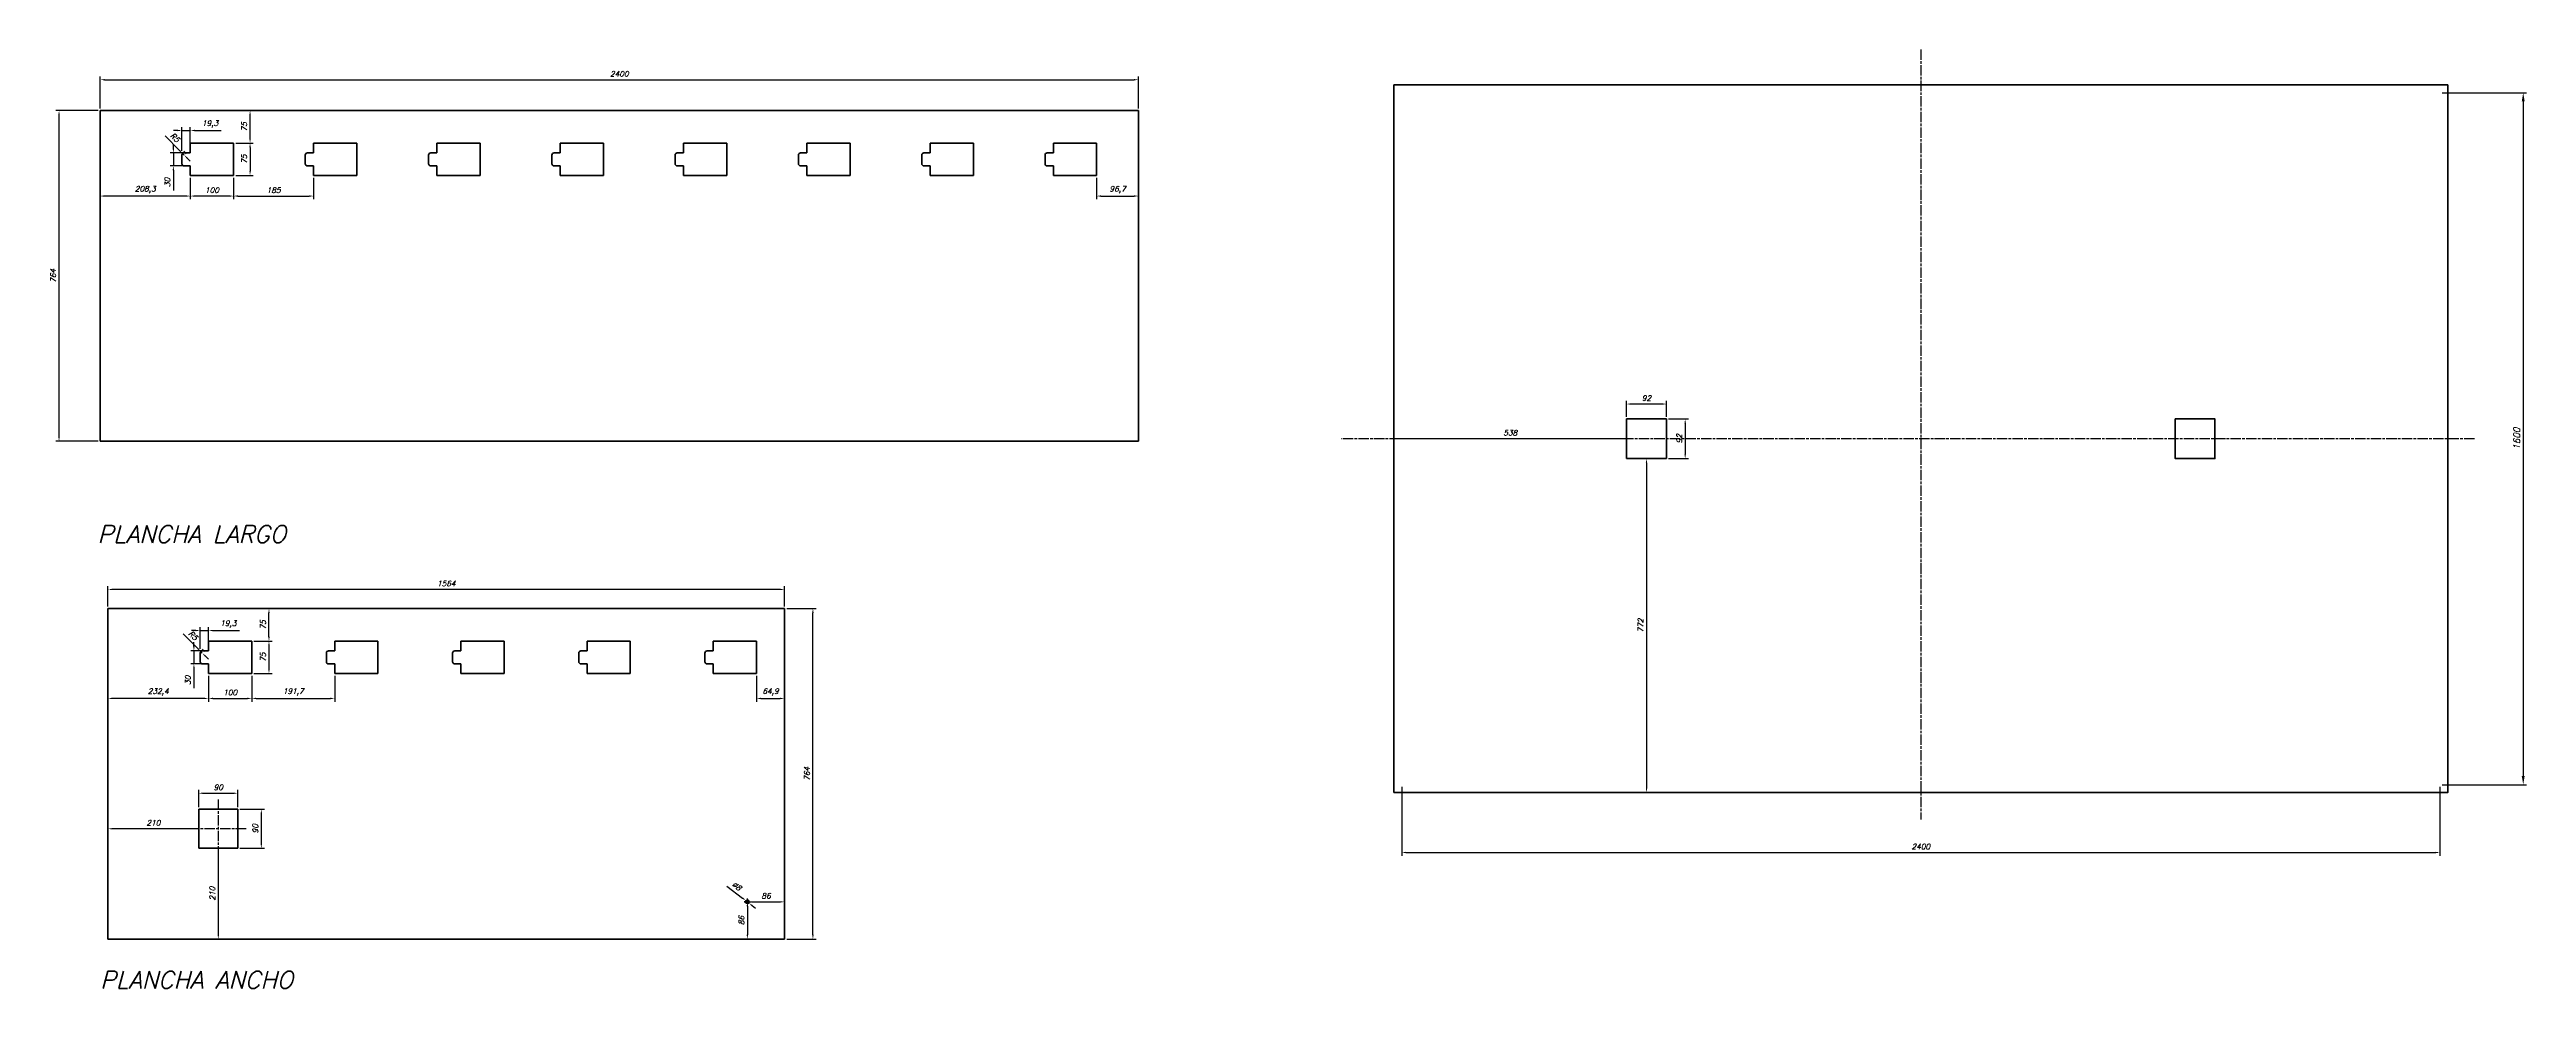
# Model space of a CAD drawing. Header units: millimetres. Extents: x 31 to 13852, y -4936 to 4514.
# Drawn here: x 4019 to 9744, y -2821 to -650 of the extents above; entities that cross this region are included whole.
import ezdxf

# ---------------------------------------------------------------- set-up
doc = ezdxf.new("R2010")
doc.units = ezdxf.units.MM
doc.linetypes.add('ACAD_ISO08W100', pattern=[36, 24, -3, 6, -3])
for name, color, linetype, lineweight in [('ACABADO', 7, 'Continuous', 50), ('EJES', 1, 'ACAD_ISO08W100', 25), ('TEXTO', 1, 'Continuous', 35)]:
    doc.layers.add(name, color=color, linetype=linetype, lineweight=lineweight)
doc.styles.add('NORMAL', font='romans.shx', dxfattribs={"oblique": 15})
doc.dimstyles.new('ISO-25', dxfattribs={"dimtxt": 3, "dimasz": 4, "dimexe": 1.5, "dimexo": 1, "dimgap": 1.5, "dimtad": 1, "dimdec": 1, "dimtxsty": 'NORMAL', "dimcen": 0, "dimclrd": 6, "dimclre": 6, "dimclrt": 256, "dimadec": 0, "dimazin": 0, "dimtfac": 1, "dimtdec": 1, "dimtmove": 0, "dimatfit": 3, "dimfxl": 1, "dimlwd": 25, "dimlwe": 25, "dimarcsym": 0})
doc.dimstyles.new('ISO-25 (1-2)', dxfattribs={"dimtxt": 2.5, "dimasz": 2, "dimexe": 1.5, "dimexo": 1, "dimgap": 1.5, "dimtad": 1, "dimdec": 1, "dimtxsty": 'NORMAL', "dimcen": 0, "dimclrd": 6, "dimclre": 6, "dimclrt": 256, "dimadec": 0, "dimazin": 0, "dimtfac": 1, "dimtdec": 1, "dimtmove": 0, "dimatfit": 3, "dimfxl": 1, "dimlwd": 25, "dimlwe": 25, "dimarcsym": 0})

# ---------------------------------------------------------------- blocks, each defined once
blk = doc.blocks.new('*D59')
at = {"layer": 'Defpoints', "color": 0, "transparency": 16777216}
for p in [(9544.2, -750.1), (9544.2, -2350.1), (9736.7, -2350.1)]:
    blk.add_point(p, dxfattribs=at)
at = {"layer": 'TEXTO', "color": 6, "lineweight": 25, "transparency": 16777216}
for p, q in [((9549.2, -750.1), (9744.2, -750.1)), ((9736.7, -770.1), (9736.7, -2330.1)), ((9549.2, -2350.1), (9744.2, -2350.1))]:
    blk.add_line(p, q, dxfattribs=at)
at = {"layer": 'TEXTO', "color": 6, "transparency": 16777216}
for points in [[(9733.3, -770.1), (9740, -770.1), (9736.7, -750.1)], [(9733.3, -2330.1), (9740, -2330.1), (9736.7, -2350.1)]]:
    blk.add_solid(points, dxfattribs=at)
at = {"layer": 'TEXTO', "transparency": 16777216, "insert": (9721.7, -1550.1), "char_height": 15, "attachment_point": 5, "rotation": 90, "style": 'NORMAL'}
blk.add_mtext('1600', dxfattribs=at)
blk = doc.blocks.new('*D63')
at = {"layer": 'Defpoints', "color": 0, "transparency": 16777216}
for p in [(7126.2, -1550.1), (7126.2, -1550.1), (7664.2, -1550.1)]:
    blk.add_point(p, dxfattribs=at)
at = {"layer": 'TEXTO', "color": 6, "lineweight": 25, "transparency": 16777216}
for p, q in [((7126.2, -1545.1), (7126.2, -1542.6)), ((7664.2, -1545.1), (7664.2, -1542.6)), ((7654.2, -1550.1), (7136.2, -1550.1))]:
    blk.add_line(p, q, dxfattribs=at)
at = {"layer": 'TEXTO', "color": 6, "transparency": 16777216}
for points in [[(7136.2, -1548.4), (7136.2, -1551.8), (7126.2, -1550.1)], [(7654.2, -1548.4), (7654.2, -1551.8), (7664.2, -1550.1)]]:
    blk.add_solid(points, dxfattribs=at)
at = {"layer": 'TEXTO', "transparency": 16777216, "insert": (7395.2, -1536.3), "char_height": 12.5, "attachment_point": 5, "style": 'NORMAL'}
blk.add_mtext('538', dxfattribs=at)
blk = doc.blocks.new('*D64')
at = {"layer": 'Defpoints', "color": 0, "transparency": 16777216}
for p in [(7710.2, -1596.1), (7710.2, -2368.1), (7710.2, -2368.1)]:
    blk.add_point(p, dxfattribs=at)
at = {"layer": 'TEXTO', "color": 6, "lineweight": 25, "transparency": 16777216}
for p, q in [((7705.2, -1596.1), (7702.7, -1596.1)), ((7710.2, -1606.1), (7710.2, -2358.1)), ((7705.2, -2368.1), (7702.7, -2368.1))]:
    blk.add_line(p, q, dxfattribs=at)
at = {"layer": 'TEXTO', "color": 6, "transparency": 16777216}
for points in [[(7708.5, -1606.1), (7711.8, -1606.1), (7710.2, -1596.1)], [(7708.5, -2358.1), (7711.8, -2358.1), (7710.2, -2368.1)]]:
    blk.add_solid(points, dxfattribs=at)
at = {"layer": 'TEXTO', "transparency": 16777216, "insert": (7696.4, -1982.1), "char_height": 12.5, "attachment_point": 5, "rotation": 90, "style": 'NORMAL'}
blk.add_mtext('772', dxfattribs=at)
blk = doc.blocks.new('*D65')
at = {"layer": 'Defpoints', "color": 0, "transparency": 16777216}
for p in [(7756.2, -1504.1), (7756.2, -1596.1), (7799.5, -1596.1)]:
    blk.add_point(p, dxfattribs=at)
at = {"layer": 'TEXTO', "color": 6, "lineweight": 25, "transparency": 16777216}
for p, q in [((7761.2, -1504.1), (7807, -1504.1)), ((7799.5, -1514.1), (7799.5, -1586.1)), ((7761.2, -1596.1), (7807, -1596.1))]:
    blk.add_line(p, q, dxfattribs=at)
at = {"layer": 'TEXTO', "color": 6, "transparency": 16777216}
for points in [[(7797.9, -1514.1), (7801.2, -1514.1), (7799.5, -1504.1)], [(7797.9, -1586.1), (7801.2, -1586.1), (7799.5, -1596.1)]]:
    blk.add_solid(points, dxfattribs=at)
at = {"layer": 'TEXTO', "transparency": 16777216, "insert": (7785.8, -1550.1), "char_height": 12.5, "attachment_point": 5, "rotation": 90, "style": 'NORMAL'}
blk.add_mtext('92', dxfattribs=at)
blk = doc.blocks.new('*D66')
at = {"layer": 'Defpoints', "color": 0, "transparency": 16777216}
for p in [(7664.2, -1469.8), (7664.2, -1504.1), (7756.2, -1504.1)]:
    blk.add_point(p, dxfattribs=at)
at = {"layer": 'TEXTO', "color": 6, "lineweight": 25, "transparency": 16777216}
for p, q in [((7664.2, -1499.1), (7664.2, -1462.3)), ((7746.2, -1469.8), (7674.2, -1469.8)), ((7756.2, -1499.1), (7756.2, -1462.3))]:
    blk.add_line(p, q, dxfattribs=at)
at = {"layer": 'TEXTO', "color": 6, "transparency": 16777216}
for points in [[(7674.2, -1468.1), (7674.2, -1471.5), (7664.2, -1469.8)], [(7746.2, -1468.1), (7746.2, -1471.5), (7756.2, -1469.8)]]:
    blk.add_solid(points, dxfattribs=at)
at = {"layer": 'TEXTO', "transparency": 16777216, "insert": (7710.2, -1456), "char_height": 12.5, "attachment_point": 5, "style": 'NORMAL'}
blk.add_mtext('92', dxfattribs=at)
blk = doc.blocks.new('*D67')
at = {"layer": 'Defpoints', "color": 0, "transparency": 16777216}
for p in [(7144.2, -2350.1), (9544.2, -2350.1), (9544.2, -2506.7)]:
    blk.add_point(p, dxfattribs=at)
at = {"layer": 'TEXTO', "color": 6, "lineweight": 25, "transparency": 16777216}
for p, q in [((7144.2, -2355.1), (7144.2, -2514.2)), ((9544.2, -2355.1), (9544.2, -2514.2)), ((7154.2, -2506.7), (9534.2, -2506.7))]:
    blk.add_line(p, q, dxfattribs=at)
at = {"layer": 'TEXTO', "color": 6, "transparency": 16777216}
for points in [[(7154.2, -2505.1), (7154.2, -2508.4), (7144.2, -2506.7)], [(9534.2, -2505.1), (9534.2, -2508.4), (9544.2, -2506.7)]]:
    blk.add_solid(points, dxfattribs=at)
at = {"layer": 'TEXTO', "transparency": 16777216, "insert": (8344.2, -2493), "char_height": 12.5, "attachment_point": 5, "style": 'NORMAL'}
blk.add_mtext('2400', dxfattribs=at)
blk = doc.blocks.new('*U68')
at = {"layer": 'ACABADO'}
for p, q in [((3.9, 9.7), (3.9, -10.3)), ((8.9, 14.7), (23.2, 14.7)), ((23.2, 37.5), (23.2, 15)), ((23.2, 37.5), (123.2, 37.5)), ((123.2, 37.5), (123.2, -37.5)), ((8.9, -15.3), (23.2, -15.3)), ((23.2, -15), (23.2, -37.5)), ((123.2, -37.5), (23.2, -37.5))]:
    blk.add_line(p, q, dxfattribs=at)
for centre, start, end in [((8.9, 9.7), 90, 180), ((8.9, -10.3), 180, 270)]:
    blk.add_arc(centre, 5, start, end, dxfattribs=at)
blk = doc.blocks.new('*U69')
at = {"layer": 'EJES', "color": 0, "linetype": 'ByBlock', "lineweight": -2, "transparency": 16777216}
for p in [(0, 0), (285, 0), (570, 0), (855, 0), (1140, 0), (1425, 0), (1710, 0), (1995, 0)]:
    blk.add_blockref('*U68', p, dxfattribs=at)
blk = doc.blocks.new('*D70')
at = {"layer": 'Defpoints', "color": 0, "transparency": 16777216}
for p in [(6535.8, -719.9), (4135.8, -791.4), (6535.8, -791.4)]:
    blk.add_point(p, dxfattribs=at)
at = {"layer": 'TEXTO', "color": 6, "lineweight": 25, "transparency": 16777216}
for p, q in [((4135.8, -786.4), (4135.8, -712.4)), ((4145.8, -719.9), (6525.8, -719.9)), ((6535.8, -786.4), (6535.8, -712.4))]:
    blk.add_line(p, q, dxfattribs=at)
at = {"layer": 'TEXTO', "color": 6, "transparency": 16777216}
for points in [[(4145.8, -718.3), (4145.8, -721.6), (4135.8, -719.9)], [(6525.8, -718.3), (6525.8, -721.6), (6535.8, -719.9)]]:
    blk.add_solid(points, dxfattribs=at)
at = {"layer": 'TEXTO', "transparency": 16777216, "insert": (5335.8, -706.2), "char_height": 12.5, "attachment_point": 5, "style": 'NORMAL'}
blk.add_mtext('2400', dxfattribs=at)
blk = doc.blocks.new('*D71')
at = {"layer": 'Defpoints', "color": 0, "transparency": 16777216}
for p in [(4040.7, -791.4), (4135.8, -791.4), (4135.8, -1555.4)]:
    blk.add_point(p, dxfattribs=at)
at = {"layer": 'TEXTO', "color": 6, "lineweight": 25, "transparency": 16777216}
for p, q in [((4130.8, -791.4), (4033.2, -791.4)), ((4040.7, -1545.4), (4040.7, -801.4)), ((4130.8, -1555.4), (4033.2, -1555.4))]:
    blk.add_line(p, q, dxfattribs=at)
at = {"layer": 'TEXTO', "color": 6, "transparency": 16777216}
for points in [[(4039, -801.4), (4042.4, -801.4), (4040.7, -791.4)], [(4039, -1545.4), (4042.4, -1545.4), (4040.7, -1555.4)]]:
    blk.add_solid(points, dxfattribs=at)
at = {"layer": 'TEXTO', "transparency": 16777216, "insert": (4026.9, -1173.4), "char_height": 12.5, "attachment_point": 5, "rotation": 90, "style": 'NORMAL'}
blk.add_mtext('764', dxfattribs=at)
blk = doc.blocks.new('*D72')
at = {"layer": 'Defpoints', "color": 0, "transparency": 16777216}
for p in [(4444.1, -941.4), (4629.1, -941.4), (4629.1, -988.9)]:
    blk.add_point(p, dxfattribs=at)
at = {"layer": 'TEXTO', "color": 6, "lineweight": 25, "transparency": 16777216}
for p, q in [((4444.1, -946.4), (4444.1, -996.4)), ((4629.1, -946.4), (4629.1, -996.4)), ((4454.1, -988.9), (4619.1, -988.9))]:
    blk.add_line(p, q, dxfattribs=at)
at = {"layer": 'TEXTO', "color": 6, "transparency": 16777216}
for points in [[(4454.1, -987.2), (4454.1, -990.6), (4444.1, -988.9)], [(4619.1, -987.2), (4619.1, -990.6), (4629.1, -988.9)]]:
    blk.add_solid(points, dxfattribs=at)
at = {"layer": 'TEXTO', "transparency": 16777216, "insert": (4536.6, -975.2), "char_height": 12.5, "attachment_point": 5, "style": 'NORMAL'}
blk.add_mtext('185', dxfattribs=at)
blk = doc.blocks.new('*D73')
at = {"layer": 'Defpoints', "color": 0, "transparency": 16777216}
for p in [(4444.1, -866.4), (4444.1, -941.4), (4482.2, -941.4)]:
    blk.add_point(p, dxfattribs=at)
at = {"layer": 'TEXTO', "color": 6, "lineweight": 25, "transparency": 16777216}
for p, q in [((4449.1, -866.4), (4489.7, -866.4)), ((4482.2, -876.4), (4482.2, -931.4)), ((4449.1, -941.4), (4489.7, -941.4))]:
    blk.add_line(p, q, dxfattribs=at)
at = {"layer": 'TEXTO', "color": 6, "transparency": 16777216}
for points in [[(4480.6, -876.4), (4483.9, -876.4), (4482.2, -866.4)], [(4480.6, -931.4), (4483.9, -931.4), (4482.2, -941.4)]]:
    blk.add_solid(points, dxfattribs=at)
at = {"layer": 'TEXTO', "transparency": 16777216, "insert": (4468.5, -903.9), "char_height": 12.5, "attachment_point": 5, "rotation": 90, "style": 'NORMAL'}
blk.add_mtext('75', dxfattribs=at)
blk = doc.blocks.new('*D74')
at = {"layer": 'Defpoints', "color": 0, "transparency": 16777216}
for p in [(4344.1, -941.4), (4444.1, -941.4), (4344.1, -988.9)]:
    blk.add_point(p, dxfattribs=at)
at = {"layer": 'TEXTO', "color": 6, "lineweight": 25, "transparency": 16777216}
for p, q in [((4344.1, -946.4), (4344.1, -996.4)), ((4444.1, -946.4), (4444.1, -996.4)), ((4434.1, -988.9), (4354.1, -988.9))]:
    blk.add_line(p, q, dxfattribs=at)
at = {"layer": 'TEXTO', "color": 6, "transparency": 16777216}
for points in [[(4354.1, -987.2), (4354.1, -990.6), (4344.1, -988.9)], [(4434.1, -987.2), (4434.1, -990.6), (4444.1, -988.9)]]:
    blk.add_solid(points, dxfattribs=at)
at = {"layer": 'TEXTO', "transparency": 16777216, "insert": (4394.1, -975.2), "char_height": 12.5, "attachment_point": 5, "style": 'NORMAL'}
blk.add_mtext('100', dxfattribs=at)
blk = doc.blocks.new('*D75')
at = {"layer": 'Defpoints', "color": 0, "transparency": 16777216}
for p in [(4444.1, -791.4), (4482.2, -791.4), (4444.1, -866.4)]:
    blk.add_point(p, dxfattribs=at)
at = {"layer": 'TEXTO', "color": 6, "lineweight": 25, "transparency": 16777216}
for p, q in [((4449.1, -791.4), (4489.7, -791.4)), ((4482.2, -856.4), (4482.2, -801.4)), ((4449.1, -866.4), (4489.7, -866.4))]:
    blk.add_line(p, q, dxfattribs=at)
at = {"layer": 'TEXTO', "color": 6, "transparency": 16777216}
for points in [[(4480.6, -801.4), (4483.9, -801.4), (4482.2, -791.4)], [(4480.6, -856.4), (4483.9, -856.4), (4482.2, -866.4)]]:
    blk.add_solid(points, dxfattribs=at)
at = {"layer": 'TEXTO', "transparency": 16777216, "insert": (4468.5, -828.9), "char_height": 12.5, "attachment_point": 5, "rotation": 90, "style": 'NORMAL'}
blk.add_mtext('75', dxfattribs=at)
blk = doc.blocks.new('*D76')
at = {"layer": 'Defpoints', "color": 0, "transparency": 16777216}
for p in [(4135.8, -941.4), (4344.1, -941.4), (4135.8, -988.9)]:
    blk.add_point(p, dxfattribs=at)
at = {"layer": 'TEXTO', "color": 6, "lineweight": 25, "transparency": 16777216}
for p, q in [((4135.8, -946.4), (4135.8, -996.4)), ((4344.1, -946.4), (4344.1, -996.4)), ((4334.1, -988.9), (4145.8, -988.9))]:
    blk.add_line(p, q, dxfattribs=at)
at = {"layer": 'TEXTO', "color": 6, "transparency": 16777216}
for points in [[(4145.8, -987.2), (4145.8, -990.6), (4135.8, -988.9)], [(4334.1, -987.2), (4334.1, -990.6), (4344.1, -988.9)]]:
    blk.add_solid(points, dxfattribs=at)
at = {"layer": 'TEXTO', "transparency": 16777216, "insert": (4240, -974), "char_height": 12.5, "attachment_point": 5, "style": 'NORMAL'}
blk.add_mtext('208,3', dxfattribs=at)
blk = doc.blocks.new('*D77')
at = {"layer": 'Defpoints', "color": 0, "transparency": 16777216}
for p in [(4344.1, -889.2), (4305, -919.2), (4344.1, -919.2)]:
    blk.add_point(p, dxfattribs=at)
at = {"layer": 'TEXTO', "color": 6, "lineweight": 25, "transparency": 16777216}
for p, q in [((4339.1, -889.2), (4297.5, -889.2)), ((4305, -879.2), (4305, -869.2)), ((4305, -889.2), (4305, -919.2)), ((4339.1, -919.2), (4297.5, -919.2)), ((4305, -929.2), (4305, -975.9))]:
    blk.add_line(p, q, dxfattribs=at)
at = {"layer": 'TEXTO', "color": 6, "transparency": 16777216}
for points in [[(4303.3, -879.2), (4306.7, -879.2), (4305, -889.2)], [(4303.3, -929.2), (4306.7, -929.2), (4305, -919.2)]]:
    blk.add_solid(points, dxfattribs=at)
at = {"layer": 'TEXTO', "transparency": 16777216, "insert": (4291.2, -957.5), "char_height": 12.5, "attachment_point": 5, "rotation": 90, "style": 'NORMAL'}
blk.add_mtext('30', dxfattribs=at)
blk = doc.blocks.new('*D78')
at = {"layer": 'Defpoints', "color": 0, "transparency": 16777216}
for p in [(4344.1, -837.3), (4324.9, -889.2), (4344.1, -888.9)]:
    blk.add_point(p, dxfattribs=at)
at = {"layer": 'TEXTO', "color": 6, "lineweight": 25, "transparency": 16777216}
for p, q in [((4314.9, -837.3), (4304.9, -837.3)), ((4324.9, -884.2), (4324.9, -829.8)), ((4324.9, -837.3), (4344.1, -837.3)), ((4344.1, -883.9), (4344.1, -829.8)), ((4354.1, -837.3), (4415.5, -837.3))]:
    blk.add_line(p, q, dxfattribs=at)
at = {"layer": 'TEXTO', "color": 6, "transparency": 16777216}
for points in [[(4314.9, -835.6), (4314.9, -839), (4324.9, -837.3)], [(4354.1, -835.6), (4354.1, -839), (4344.1, -837.3)]]:
    blk.add_solid(points, dxfattribs=at)
at = {"layer": 'TEXTO', "transparency": 16777216, "insert": (4389.8, -822.4), "char_height": 12.5, "attachment_point": 5, "style": 'NORMAL'}
blk.add_mtext('19,3', dxfattribs=at)
blk = doc.blocks.new('*D79')
at = {"layer": 'Defpoints', "color": 0, "transparency": 16777216}
for p in [(4326.3, -890.6), (4326.3, -890.6), (4329.9, -894.2)]:
    blk.add_point(p, dxfattribs=at)
at = {"layer": 'TEXTO', "color": 6, "lineweight": 25, "transparency": 16777216}
for p, q in [((4319.2, -883.5), (4285.7, -850)), ((4329.9, -894.2), (4326.3, -890.6)), ((4329.9, -887.1), (4331.6, -885.3)), ((4333.4, -890.6), (4335.2, -888.8)), ((4336.9, -901.2), (4344, -908.3))]:
    blk.add_line(p, q, dxfattribs=at)
at = {"layer": 'TEXTO', "color": 6, "transparency": 16777216}
for points in [[(4320.4, -882.4), (4318.1, -884.7), (4326.3, -890.6)], [(4338.1, -900), (4335.7, -902.4), (4329.9, -894.2)]]:
    blk.add_solid(points, dxfattribs=at)
at = {"layer": 'TEXTO', "transparency": 16777216, "insert": (4308.7, -853.5), "char_height": 12.5, "attachment_point": 5, "rotation": 315, "style": 'NORMAL'}
blk.add_mtext('R5', dxfattribs=at)
blk = doc.blocks.new('*D80')
at = {"layer": 'Defpoints', "color": 0, "transparency": 16777216}
for p in [(6439.1, -941.4), (6535.8, -941.4), (6535.8, -988.9)]:
    blk.add_point(p, dxfattribs=at)
at = {"layer": 'TEXTO', "color": 6, "lineweight": 25, "transparency": 16777216}
for p, q in [((6439.1, -946.4), (6439.1, -996.4)), ((6535.8, -946.4), (6535.8, -996.4)), ((6449.1, -988.9), (6525.8, -988.9))]:
    blk.add_line(p, q, dxfattribs=at)
at = {"layer": 'TEXTO', "color": 6, "transparency": 16777216}
for points in [[(6449.1, -987.2), (6449.1, -990.6), (6439.1, -988.9)], [(6525.8, -987.2), (6525.8, -990.6), (6535.8, -988.9)]]:
    blk.add_solid(points, dxfattribs=at)
at = {"layer": 'TEXTO', "transparency": 16777216, "insert": (6487.5, -974), "char_height": 12.5, "attachment_point": 5, "style": 'NORMAL'}
blk.add_mtext('96,7', dxfattribs=at)
blk = doc.blocks.new('*D81')
at = {"layer": 'Defpoints', "color": 0, "transparency": 16777216}
for p in [(4153.8, -1898.6), (4153.8, -1942.9), (5717.8, -1942.9)]:
    blk.add_point(p, dxfattribs=at)
at = {"layer": 'TEXTO', "color": 6, "lineweight": 25, "transparency": 16777216}
for p, q in [((4153.8, -1937.9), (4153.8, -1891.1)), ((5707.8, -1898.6), (4163.8, -1898.6)), ((5717.8, -1937.9), (5717.8, -1891.1))]:
    blk.add_line(p, q, dxfattribs=at)
at = {"layer": 'TEXTO', "color": 6, "transparency": 16777216}
for points in [[(4163.8, -1896.9), (4163.8, -1900.2), (4153.8, -1898.6)], [(5707.8, -1896.9), (5707.8, -1900.2), (5717.8, -1898.6)]]:
    blk.add_solid(points, dxfattribs=at)
at = {"layer": 'TEXTO', "transparency": 16777216, "insert": (4935.8, -1884.8), "char_height": 12.5, "attachment_point": 5, "style": 'NORMAL'}
blk.add_mtext('1564', dxfattribs=at)
blk = doc.blocks.new('*D82')
at = {"layer": 'Defpoints', "color": 0, "transparency": 16777216}
for p in [(5717.8, -1942.9), (5783.3, -1942.9), (5717.8, -2706.9)]:
    blk.add_point(p, dxfattribs=at)
at = {"layer": 'TEXTO', "color": 6, "lineweight": 25, "transparency": 16777216}
for p, q in [((5722.8, -1942.9), (5790.8, -1942.9)), ((5783.3, -2696.9), (5783.3, -1952.9)), ((5722.8, -2706.9), (5790.8, -2706.9))]:
    blk.add_line(p, q, dxfattribs=at)
at = {"layer": 'TEXTO', "color": 6, "transparency": 16777216}
for points in [[(5781.6, -1952.9), (5785, -1952.9), (5783.3, -1942.9)], [(5781.6, -2696.9), (5785, -2696.9), (5783.3, -2706.9)]]:
    blk.add_solid(points, dxfattribs=at)
at = {"layer": 'TEXTO', "transparency": 16777216, "insert": (5769.6, -2324.9), "char_height": 12.5, "attachment_point": 5, "rotation": 90, "style": 'NORMAL'}
blk.add_mtext('764', dxfattribs=at)
blk = doc.blocks.new('*D83')
at = {"layer": 'Defpoints', "color": 0, "transparency": 16777216}
for p in [(5652.9, -2092.9), (5717.8, -2092.9), (5717.8, -2150.5)]:
    blk.add_point(p, dxfattribs=at)
at = {"layer": 'TEXTO', "color": 6, "lineweight": 25, "transparency": 16777216}
for p, q in [((5652.9, -2097.9), (5652.9, -2158)), ((5717.8, -2097.9), (5717.8, -2158)), ((5662.9, -2150.5), (5707.8, -2150.5))]:
    blk.add_line(p, q, dxfattribs=at)
at = {"layer": 'TEXTO', "color": 6, "transparency": 16777216}
for points in [[(5662.9, -2148.8), (5662.9, -2152.1), (5652.9, -2150.5)], [(5707.8, -2148.8), (5707.8, -2152.1), (5717.8, -2150.5)]]:
    blk.add_solid(points, dxfattribs=at)
at = {"layer": 'TEXTO', "transparency": 16777216, "insert": (5685.3, -2135.5), "char_height": 12.5, "attachment_point": 5, "style": 'NORMAL'}
blk.add_mtext('64,9', dxfattribs=at)
blk = doc.blocks.new('*D84')
at = {"layer": 'Defpoints', "color": 0, "transparency": 16777216}
for p in [(4153.8, -2092.9), (4386.2, -2092.9), (4153.8, -2150.5)]:
    blk.add_point(p, dxfattribs=at)
at = {"layer": 'TEXTO', "color": 6, "lineweight": 25, "transparency": 16777216}
for p, q in [((4153.8, -2097.9), (4153.8, -2158)), ((4386.2, -2097.9), (4386.2, -2158)), ((4376.2, -2150.5), (4163.8, -2150.5))]:
    blk.add_line(p, q, dxfattribs=at)
at = {"layer": 'TEXTO', "color": 6, "transparency": 16777216}
for points in [[(4163.8, -2148.8), (4163.8, -2152.1), (4153.8, -2150.5)], [(4376.2, -2148.8), (4376.2, -2152.1), (4386.2, -2150.5)]]:
    blk.add_solid(points, dxfattribs=at)
at = {"layer": 'TEXTO', "transparency": 16777216, "insert": (4270, -2135.5), "char_height": 12.5, "attachment_point": 5, "style": 'NORMAL'}
blk.add_mtext('232,4', dxfattribs=at)
blk = doc.blocks.new('*D85')
at = {"layer": 'Defpoints', "color": 0, "transparency": 16777216}
for p in [(4386.2, -2092.9), (4486.2, -2092.9), (4486.2, -2150.5)]:
    blk.add_point(p, dxfattribs=at)
at = {"layer": 'TEXTO', "color": 6, "lineweight": 25, "transparency": 16777216}
for p, q in [((4386.2, -2097.9), (4386.2, -2158)), ((4486.2, -2097.9), (4486.2, -2158)), ((4396.2, -2150.5), (4476.2, -2150.5))]:
    blk.add_line(p, q, dxfattribs=at)
at = {"layer": 'TEXTO', "color": 6, "transparency": 16777216}
for points in [[(4396.2, -2148.8), (4396.2, -2152.1), (4386.2, -2150.5)], [(4476.2, -2148.8), (4476.2, -2152.1), (4486.2, -2150.5)]]:
    blk.add_solid(points, dxfattribs=at)
at = {"layer": 'TEXTO', "transparency": 16777216, "insert": (4436.2, -2136.7), "char_height": 12.5, "attachment_point": 5, "style": 'NORMAL'}
blk.add_mtext('100', dxfattribs=at)
blk = doc.blocks.new('*D86')
at = {"layer": 'Defpoints', "color": 0, "transparency": 16777216}
for p in [(4486.2, -2092.9), (4677.9, -2092.9), (4677.9, -2150.5)]:
    blk.add_point(p, dxfattribs=at)
at = {"layer": 'TEXTO', "color": 6, "lineweight": 25, "transparency": 16777216}
for p, q in [((4486.2, -2097.9), (4486.2, -2158)), ((4677.9, -2097.9), (4677.9, -2158)), ((4496.2, -2150.5), (4667.9, -2150.5))]:
    blk.add_line(p, q, dxfattribs=at)
at = {"layer": 'TEXTO', "color": 6, "transparency": 16777216}
for points in [[(4496.2, -2148.8), (4496.2, -2152.1), (4486.2, -2150.5)], [(4667.9, -2148.8), (4667.9, -2152.1), (4677.9, -2150.5)]]:
    blk.add_solid(points, dxfattribs=at)
at = {"layer": 'TEXTO', "transparency": 16777216, "insert": (4582, -2135.5), "char_height": 12.5, "attachment_point": 5, "style": 'NORMAL'}
blk.add_mtext('191,7', dxfattribs=at)
blk = doc.blocks.new('*D87')
at = {"layer": 'Defpoints', "color": 0, "transparency": 16777216}
for p in [(4486.2, -2017.9), (4486.2, -2092.9), (4526, -2092.9)]:
    blk.add_point(p, dxfattribs=at)
at = {"layer": 'TEXTO', "color": 6, "lineweight": 25, "transparency": 16777216}
for p, q in [((4491.2, -2017.9), (4533.5, -2017.9)), ((4526, -2027.9), (4526, -2082.9)), ((4491.2, -2092.9), (4533.5, -2092.9))]:
    blk.add_line(p, q, dxfattribs=at)
at = {"layer": 'TEXTO', "color": 6, "transparency": 16777216}
for points in [[(4524.3, -2027.9), (4527.6, -2027.9), (4526, -2017.9)], [(4524.3, -2082.9), (4527.6, -2082.9), (4526, -2092.9)]]:
    blk.add_solid(points, dxfattribs=at)
at = {"layer": 'TEXTO', "transparency": 16777216, "insert": (4512.2, -2055.4), "char_height": 12.5, "attachment_point": 5, "rotation": 90, "style": 'NORMAL'}
blk.add_mtext('75', dxfattribs=at)
blk = doc.blocks.new('*D88')
at = {"layer": 'Defpoints', "color": 0, "transparency": 16777216}
for p in [(4386.2, -1993.5), (4366.9, -2040.6), (4386.2, -2040.4)]:
    blk.add_point(p, dxfattribs=at)
at = {"layer": 'TEXTO', "color": 6, "lineweight": 25, "transparency": 16777216}
for p, q in [((4356.9, -1993.5), (4346.9, -1993.5)), ((4366.9, -2035.6), (4366.9, -1986)), ((4366.9, -1993.5), (4386.2, -1993.5)), ((4386.2, -2035.4), (4386.2, -1986)), ((4396.2, -1993.5), (4457.5, -1993.5))]:
    blk.add_line(p, q, dxfattribs=at)
at = {"layer": 'TEXTO', "color": 6, "transparency": 16777216}
for points in [[(4356.9, -1991.9), (4356.9, -1995.2), (4366.9, -1993.5)], [(4396.2, -1991.9), (4396.2, -1995.2), (4386.2, -1993.5)]]:
    blk.add_solid(points, dxfattribs=at)
at = {"layer": 'TEXTO', "transparency": 16777216, "insert": (4431.9, -1978.6), "char_height": 12.5, "attachment_point": 5, "style": 'NORMAL'}
blk.add_mtext('19,3', dxfattribs=at)
blk = doc.blocks.new('*D89')
at = {"layer": 'Defpoints', "color": 0, "transparency": 16777216}
for p in [(4386.2, -2040.4), (4352.5, -2070.4), (4386.2, -2070.4)]:
    blk.add_point(p, dxfattribs=at)
at = {"layer": 'TEXTO', "color": 6, "lineweight": 25, "transparency": 16777216}
for p, q in [((4381.2, -2040.4), (4345, -2040.4)), ((4352.5, -2030.4), (4352.5, -2020.4)), ((4352.5, -2040.4), (4352.5, -2070.4)), ((4381.2, -2070.4), (4345, -2070.4)), ((4352.5, -2080.4), (4352.5, -2127.1))]:
    blk.add_line(p, q, dxfattribs=at)
at = {"layer": 'TEXTO', "color": 6, "transparency": 16777216}
for points in [[(4350.8, -2030.4), (4354.2, -2030.4), (4352.5, -2040.4)], [(4350.8, -2080.4), (4354.2, -2080.4), (4352.5, -2070.4)]]:
    blk.add_solid(points, dxfattribs=at)
at = {"layer": 'TEXTO', "transparency": 16777216, "insert": (4338.7, -2108.8), "char_height": 12.5, "attachment_point": 5, "rotation": 90, "style": 'NORMAL'}
blk.add_mtext('30', dxfattribs=at)
blk = doc.blocks.new('*D90')
at = {"layer": 'Defpoints', "color": 0, "transparency": 16777216}
for p in [(4368.4, -2042.1), (4368.4, -2042.1), (4371.9, -2045.6)]:
    blk.add_point(p, dxfattribs=at)
at = {"layer": 'TEXTO', "color": 6, "lineweight": 25, "transparency": 16777216}
for p, q in [((4361.3, -2035), (4327.8, -2001.5)), ((4371.9, -2045.6), (4368.4, -2042.1)), ((4371.9, -2038.6), (4373.7, -2036.8)), ((4375.5, -2042.1), (4377.2, -2040.3)), ((4379, -2052.7), (4386.1, -2059.8))]:
    blk.add_line(p, q, dxfattribs=at)
at = {"layer": 'TEXTO', "color": 6, "transparency": 16777216}
for points in [[(4362.5, -2033.8), (4360.1, -2036.2), (4368.4, -2042.1)], [(4380.2, -2051.5), (4377.8, -2053.9), (4371.9, -2045.6)]]:
    blk.add_solid(points, dxfattribs=at)
at = {"layer": 'TEXTO', "transparency": 16777216, "insert": (4350.7, -2005), "char_height": 12.5, "attachment_point": 5, "rotation": 315, "style": 'NORMAL'}
blk.add_mtext('R5', dxfattribs=at)
blk = doc.blocks.new('*D91')
at = {"layer": 'Defpoints', "color": 0, "transparency": 16777216}
for p in [(4486.2, -1942.9), (4526, -1942.9), (4486.2, -2017.9)]:
    blk.add_point(p, dxfattribs=at)
at = {"layer": 'TEXTO', "color": 6, "lineweight": 25, "transparency": 16777216}
for p, q in [((4491.2, -1942.9), (4533.5, -1942.9)), ((4526, -2007.9), (4526, -1952.9)), ((4491.2, -2017.9), (4533.5, -2017.9))]:
    blk.add_line(p, q, dxfattribs=at)
at = {"layer": 'TEXTO', "color": 6, "transparency": 16777216}
for points in [[(4524.3, -1952.9), (4527.6, -1952.9), (4526, -1942.9)], [(4524.3, -2007.9), (4527.6, -2007.9), (4526, -2017.9)]]:
    blk.add_solid(points, dxfattribs=at)
at = {"layer": 'TEXTO', "transparency": 16777216, "insert": (4512.2, -1980.4), "char_height": 12.5, "attachment_point": 5, "rotation": 90, "style": 'NORMAL'}
blk.add_mtext('75', dxfattribs=at)
blk = doc.blocks.new('*D92')
at = {"layer": 'Defpoints', "color": 0, "transparency": 16777216}
for p in [(4153.8, -2451.9), (4153.8, -2451.9), (4363.8, -2451.9)]:
    blk.add_point(p, dxfattribs=at)
at = {"layer": 'TEXTO', "color": 6, "lineweight": 25, "transparency": 16777216}
for p, q in [((4153.8, -2446.9), (4153.8, -2444.4)), ((4353.8, -2451.9), (4163.8, -2451.9)), ((4363.8, -2446.9), (4363.8, -2444.4))]:
    blk.add_line(p, q, dxfattribs=at)
at = {"layer": 'TEXTO', "color": 6, "transparency": 16777216}
for points in [[(4163.8, -2450.2), (4163.8, -2453.5), (4153.8, -2451.9)], [(4353.8, -2450.2), (4353.8, -2453.5), (4363.8, -2451.9)]]:
    blk.add_solid(points, dxfattribs=at)
at = {"layer": 'TEXTO', "transparency": 16777216, "insert": (4258.8, -2438.1), "char_height": 12.5, "attachment_point": 5, "style": 'NORMAL'}
blk.add_mtext('210', dxfattribs=at)
blk = doc.blocks.new('*D93')
at = {"layer": 'Defpoints', "color": 0, "transparency": 16777216}
for p in [(4408.8, -2496.9), (4408.8, -2706.9), (4408.8, -2706.9)]:
    blk.add_point(p, dxfattribs=at)
at = {"layer": 'TEXTO', "color": 6, "lineweight": 25, "transparency": 16777216}
for p, q in [((4403.8, -2496.9), (4401.3, -2496.9)), ((4408.8, -2506.9), (4408.8, -2696.9)), ((4403.8, -2706.9), (4401.3, -2706.9))]:
    blk.add_line(p, q, dxfattribs=at)
at = {"layer": 'TEXTO', "color": 6, "transparency": 16777216}
for points in [[(4407.1, -2506.9), (4410.5, -2506.9), (4408.8, -2496.9)], [(4407.1, -2696.9), (4410.5, -2696.9), (4408.8, -2706.9)]]:
    blk.add_solid(points, dxfattribs=at)
at = {"layer": 'TEXTO', "transparency": 16777216, "insert": (4395, -2601.9), "char_height": 12.5, "attachment_point": 5, "rotation": 90, "style": 'NORMAL'}
blk.add_mtext('210', dxfattribs=at)
blk = doc.blocks.new('*D94')
at = {"layer": 'Defpoints', "color": 0, "transparency": 16777216}
for p in [(4453.8, -2369.7), (4363.8, -2406.9), (4453.8, -2406.9)]:
    blk.add_point(p, dxfattribs=at)
at = {"layer": 'TEXTO', "color": 6, "lineweight": 25, "transparency": 16777216}
for p, q in [((4363.8, -2401.9), (4363.8, -2362.2)), ((4373.8, -2369.7), (4443.8, -2369.7)), ((4453.8, -2401.9), (4453.8, -2362.2))]:
    blk.add_line(p, q, dxfattribs=at)
at = {"layer": 'TEXTO', "color": 6, "transparency": 16777216}
for points in [[(4373.8, -2368), (4373.8, -2371.4), (4363.8, -2369.7)], [(4443.8, -2368), (4443.8, -2371.4), (4453.8, -2369.7)]]:
    blk.add_solid(points, dxfattribs=at)
at = {"layer": 'TEXTO', "transparency": 16777216, "insert": (4408.8, -2356), "char_height": 12.5, "attachment_point": 5, "style": 'NORMAL'}
blk.add_mtext('90', dxfattribs=at)
blk = doc.blocks.new('*D95')
at = {"layer": 'Defpoints', "color": 0, "transparency": 16777216}
for p in [(4453.8, -2406.9), (4453.8, -2496.9), (4508.3, -2496.9)]:
    blk.add_point(p, dxfattribs=at)
at = {"layer": 'TEXTO', "color": 6, "lineweight": 25, "transparency": 16777216}
for p, q in [((4458.8, -2406.9), (4515.8, -2406.9)), ((4508.3, -2416.9), (4508.3, -2486.9)), ((4458.8, -2496.9), (4515.8, -2496.9))]:
    blk.add_line(p, q, dxfattribs=at)
at = {"layer": 'TEXTO', "color": 6, "transparency": 16777216}
for points in [[(4506.6, -2416.9), (4509.9, -2416.9), (4508.3, -2406.9)], [(4506.6, -2486.9), (4509.9, -2486.9), (4508.3, -2496.9)]]:
    blk.add_solid(points, dxfattribs=at)
at = {"layer": 'TEXTO', "transparency": 16777216, "insert": (4494.5, -2451.9), "char_height": 12.5, "attachment_point": 5, "rotation": 90, "style": 'NORMAL'}
blk.add_mtext('90', dxfattribs=at)
blk = doc.blocks.new('*D96')
at = {"layer": 'Defpoints', "color": 0, "transparency": 16777216}
for p in [(5631.8, -2620.9), (5631.8, -2706.9), (5631.8, -2706.9)]:
    blk.add_point(p, dxfattribs=at)
at = {"layer": 'TEXTO', "color": 6, "lineweight": 25, "transparency": 16777216}
for p, q in [((5626.8, -2620.9), (5624.3, -2620.9)), ((5631.8, -2630.9), (5631.8, -2696.9)), ((5626.8, -2706.9), (5624.3, -2706.9))]:
    blk.add_line(p, q, dxfattribs=at)
at = {"layer": 'TEXTO', "color": 6, "transparency": 16777216}
for points in [[(5630.1, -2630.9), (5633.5, -2630.9), (5631.8, -2620.9)], [(5630.1, -2696.9), (5633.5, -2696.9), (5631.8, -2706.9)]]:
    blk.add_solid(points, dxfattribs=at)
at = {"layer": 'TEXTO', "transparency": 16777216, "insert": (5618, -2663.9), "char_height": 12.5, "attachment_point": 5, "rotation": 90, "style": 'NORMAL'}
blk.add_mtext('86', dxfattribs=at)
blk = doc.blocks.new('*D97')
at = {"layer": 'Defpoints', "color": 0, "transparency": 16777216}
for p in [(5631.8, -2620.9), (5717.8, -2620.9), (5717.8, -2620.9)]:
    blk.add_point(p, dxfattribs=at)
at = {"layer": 'TEXTO', "color": 6, "lineweight": 25, "transparency": 16777216}
for p, q in [((5631.8, -2615.9), (5631.8, -2613.4)), ((5641.8, -2620.9), (5707.8, -2620.9)), ((5717.8, -2615.9), (5717.8, -2613.4))]:
    blk.add_line(p, q, dxfattribs=at)
at = {"layer": 'TEXTO', "color": 6, "transparency": 16777216}
for points in [[(5641.8, -2619.2), (5641.8, -2622.5), (5631.8, -2620.9)], [(5707.8, -2619.2), (5707.8, -2622.5), (5717.8, -2620.9)]]:
    blk.add_solid(points, dxfattribs=at)
at = {"layer": 'TEXTO', "transparency": 16777216, "insert": (5674.8, -2607.1), "char_height": 12.5, "attachment_point": 5, "style": 'NORMAL'}
blk.add_mtext('86', dxfattribs=at)
blk = doc.blocks.new('*D98')
at = {"layer": 'Defpoints', "color": 0, "transparency": 16777216}
for p in [(5628.6, -2618.4), (5635, -2623.3)]:
    blk.add_point(p, dxfattribs=at)
at = {"layer": 'TEXTO', "color": 6, "lineweight": 25, "transparency": 16777216}
for p, q in [((5584.6, -2584.3), (5620.7, -2612.3)), ((5635, -2623.3), (5628.6, -2618.4)), ((5642.9, -2629.4), (5650.8, -2635.6))]:
    blk.add_line(p, q, dxfattribs=at)
at = {"layer": 'TEXTO', "color": 6, "transparency": 16777216}
for points in [[(5621.7, -2611), (5619.7, -2613.6), (5628.6, -2618.4)], [(5643.9, -2628.1), (5641.8, -2630.8), (5635, -2623.3)]]:
    blk.add_solid(points, dxfattribs=at)
at = {"layer": 'TEXTO', "transparency": 16777216, "insert": (5607.1, -2584.4), "char_height": 12.5, "attachment_point": 5, "rotation": 322.2456, "style": 'NORMAL'}
blk.add_mtext('∅8', dxfattribs=at)

msp = doc.modelspace()

# ---------------------------------------------------------------- linework, layer by layer
at = {"layer": 'ACABADO'}
for p, q in [((6535.79, -791.42), (4135.79, -791.42)), ((4135.79, -1555.42), (4135.79, -791.42)), ((6535.79, -791.42), (6535.79, -1555.42)), ((7664.16, -1504.1), (7756.16, -1504.1)), ((7664.16, -1504.1), (7664.16, -1596.1)), ((7756.16, -1504.1), (7756.16, -1596.1)), ((4135.79, -1555.42), (6535.79, -1555.42)), ((7756.16, -1596.1), (7664.16, -1596.1)), ((7664.16, -1596.1), (7756.16, -1596.1)), ((4153.79, -1942.88), (5717.79, -1942.88)), ((4153.79, -2706.88), (4153.79, -1942.88)), ((5717.79, -2706.88), (5717.79, -1942.88)), ((4366.92, -2045.62), (4366.92, -2065.62)), ((4371.92, -2040.62), (4386.19, -2040.62)), ((4386.19, -2017.89), (4386.19, -2040.39)), ((4386.19, -2017.89), (4486.19, -2017.89)), ((4486.19, -2017.89), (4486.19, -2092.89)), ((4658.59, -2045.62), (4658.59, -2065.62)), ((4663.59, -2040.62), (4677.86, -2040.62)), ((4677.86, -2017.89), (4677.86, -2040.39)), ((4677.86, -2017.89), (4777.86, -2017.89)), ((4777.86, -2017.89), (4777.86, -2092.89)), ((4950.26, -2045.62), (4950.26, -2051.41)), ((4950.26, -2051.41), (4950.26, -2065.62)), ((4955.26, -2040.62), (4969.53, -2040.62)), ((4969.53, -2017.89), (4969.53, -2040.39)), ((4969.53, -2017.89), (5069.53, -2017.89)), ((5069.53, -2017.89), (5069.53, -2092.89)), ((5241.92, -2045.62), (5241.92, -2065.62)), ((5246.92, -2040.62), (5261.19, -2040.62)), ((5261.19, -2017.89), (5261.19, -2040.39)), ((5261.19, -2017.89), (5361.19, -2017.89)), ((5361.19, -2017.89), (5361.19, -2092.89)), ((5533.59, -2045.62), (5533.59, -2065.62)), ((5538.59, -2040.62), (5552.86, -2040.62)), ((5552.86, -2017.89), (5552.86, -2040.39)), ((5552.86, -2017.89), (5652.86, -2017.89)), ((5652.86, -2017.89), (5652.86, -2092.89)), ((4371.92, -2070.62), (4386.19, -2070.62)), ((4386.19, -2070.39), (4386.19, -2092.89)), ((4486.19, -2092.89), (4386.19, -2092.89)), ((4663.59, -2070.62), (4677.86, -2070.62)), ((4677.86, -2070.39), (4677.86, -2092.89)), ((4777.86, -2092.89), (4677.86, -2092.89)), ((4955.26, -2070.62), (4969.53, -2070.62)), ((4969.53, -2070.39), (4969.53, -2092.89)), ((5069.53, -2092.89), (4969.53, -2092.89)), ((5246.92, -2070.62), (5261.19, -2070.62)), ((5261.19, -2070.39), (5261.19, -2092.89)), ((5361.19, -2092.89), (5261.19, -2092.89)), ((5538.59, -2070.62), (5552.86, -2070.62)), ((5552.86, -2070.39), (5552.86, -2092.89)), ((5652.86, -2092.89), (5552.86, -2092.89)), ((4363.79, -2406.88), (4453.79, -2406.88)), ((4363.79, -2496.88), (4363.79, -2406.88)), ((4453.79, -2406.88), (4453.79, -2496.88)), ((4453.79, -2496.88), (4363.79, -2496.88)), ((4153.79, -2706.88), (5717.79, -2706.88))]:
    msp.add_line(p, q, dxfattribs=at)
for points in [[(7126.16, -2368.1), (9562.16, -2368.1), (9562.16, -732.1), (7126.16, -732.1)], [(8932.16, -1504.1), (9024.16, -1504.1), (9024.16, -1596.1), (8932.16, -1596.1)]]:
    msp.add_lwpolyline(points, close=True, dxfattribs=at)
msp.add_circle((5631.79, -2620.88), 4, dxfattribs=at)
for centre, start, end in [((4371.92, -2045.62), 90, 180), ((4663.59, -2045.62), 90, 180), ((4955.26, -2045.62), 90, 180), ((5246.92, -2045.62), 90, 180), ((5538.59, -2045.62), 90, 180), ((4371.92, -2065.62), 180, 270), ((4663.59, -2065.62), 180, 270), ((4955.26, -2065.62), 180, 270), ((5246.92, -2065.62), 180, 270), ((5538.59, -2065.62), 180, 270)]:
    msp.add_arc(centre, 5, start, end, dxfattribs=at)
at = {"layer": 'EJES'}
for p, q in [((8344.16, -650.1), (8344.16, -2430.1)), ((9624.16, -1550.1), (7004.16, -1550.1)), ((4408.79, -2384.31), (4408.79, -2519.44)), ((4472.91, -2451.88), (4347.22, -2451.88)), ((5624.07, -2620.88), (5639.51, -2620.88)), ((5631.79, -2615.19), (5631.79, -2626.56))]:
    msp.add_line(p, q, dxfattribs=at)

# ---------------------------------------------------------------- block references
msp.add_blockref('*U69', (4320.91, -903.89), dxfattribs=at)

# ---------------------------------------------------------------- texts
at = {"layer": 'TEXTO', "style": 'NORMAL', "oblique": 15}
for s, p in [('PLANCHA LARGO', (4129.88, -1790.58)), ('PLANCHA ANCHO', (4135.79, -2821.15))]:
    msp.add_text(s, height=40, dxfattribs=at).set_placement(p)

# ---------------------------------------------------------------- dimensions: what is measured, and where the dimension line sits
at = {"layer": 'TEXTO'}
for base, p1, p2, picture, middle in [((6535.79, -719.93), (4135.79, -791.42), (6535.79, -791.42), '*D70', (5335.79, -706.18)), ((4344.12, -837.3), (4324.85, -889.15), (4344.12, -888.92), '*D78', (4389.8, -822.36)), ((4135.79, -988.9), (4344.12, -941.42), (4135.79, -941.42), '*D76', (4239.96, -973.96)), ((4344.12, -988.9), (4444.12, -941.42), (4344.12, -941.42), '*D74', (4394.12, -975.15)), ((4629.12, -988.9), (4444.12, -941.42), (4629.12, -941.42), '*D72', (4536.62, -975.15)), ((6535.79, -988.9), (6439.12, -941.42), (6535.79, -941.42), '*D80', (6487.46, -973.96)), ((7664.16, -1469.8), (7756.16, -1504.1), (7664.16, -1504.1), '*D66', (7710.16, -1456.05)), ((4153.79, -1898.57), (5717.79, -1942.88), (4153.79, -1942.88), '*D81', (4935.79, -1884.82)), ((4386.19, -1993.54), (4366.92, -2040.62), (4386.19, -2040.39), '*D88', (4431.87, -1978.6)), ((4153.79, -2150.46), (4386.19, -2092.89), (4153.79, -2092.89), '*D84', (4269.99, -2135.52)), ((4486.19, -2150.46), (4386.19, -2092.89), (4486.19, -2092.89), '*D85', (4436.19, -2136.71)), ((4677.86, -2150.46), (4486.19, -2092.89), (4677.86, -2092.89), '*D86', (4582.03, -2135.52)), ((5717.79, -2150.46), (5652.86, -2092.89), (5717.79, -2092.89), '*D83', (5685.32, -2135.52)), ((4453.79, -2369.71), (4363.79, -2406.88), (4453.79, -2406.88), '*D94', (4408.79, -2355.96)), ((9544.16, -2506.75), (7144.16, -2350.1), (9544.16, -2350.1), '*D67', (8344.16, -2493)), ((4153.79, -2451.88), (4363.79, -2451.88), (4153.79, -2451.88), '*D92', (4258.79, -2438.13)), ((5717.79, -2620.88), (5631.79, -2620.88), (5717.79, -2620.88), '*D97', (5674.79, -2607.13))]:
    dim = msp.add_linear_dim(base=base, p1=p1, p2=p2, dimstyle='ISO-25 (1-2)', dxfattribs=at)
    dim.commit()
    dim.dimension.update_dxf_attribs({"geometry": picture, "text_midpoint": middle})
for base, p1, p2, dimstyle, picture, middle in [((4040.69, -791.42), (4135.79, -1555.42), (4135.79, -791.42), 'ISO-25 (1-2)', '*D71', (4026.94, -1173.42)), ((4482.23, -791.42), (4444.12, -866.42), (4444.12, -791.42), 'ISO-25 (1-2)', '*D75', (4468.48, -828.92)), ((9736.66, -2350.1), (9544.16, -750.1), (9544.16, -2350.1), 'ISO-25', '*D59', (9721.66, -1550.1)), ((4305, -919.15), (4344.12, -889.15), (4344.12, -919.15), 'ISO-25 (1-2)', '*D77', (4291.25, -957.51)), ((4482.23, -941.42), (4444.12, -866.42), (4444.12, -941.42), 'ISO-25 (1-2)', '*D73', (4468.48, -903.92)), ((7799.53, -1596.1), (7756.16, -1504.1), (7756.16, -1596.1), 'ISO-25 (1-2)', '*D65', (7785.78, -1550.1)), ((7710.16, -2368.1), (7710.16, -1596.1), (7710.16, -2368.1), 'ISO-25 (1-2)', '*D64', (7696.41, -1982.1)), ((4525.98, -1942.88), (4486.19, -2017.89), (4486.19, -1942.88), 'ISO-25 (1-2)', '*D91', (4512.23, -1980.38)), ((5783.31, -1942.88), (5717.79, -2706.88), (5717.79, -1942.88), 'ISO-25 (1-2)', '*D82', (5769.56, -2324.88)), ((4352.5, -2070.39), (4386.19, -2040.39), (4386.19, -2070.39), 'ISO-25 (1-2)', '*D89', (4338.75, -2108.75)), ((4525.98, -2092.89), (4486.19, -2017.89), (4486.19, -2092.89), 'ISO-25 (1-2)', '*D87', (4512.23, -2055.39)), ((4508.25, -2496.88), (4453.79, -2406.88), (4453.79, -2496.88), 'ISO-25 (1-2)', '*D95', (4494.5, -2451.88)), ((4408.79, -2706.88), (4408.79, -2496.88), (4408.79, -2706.88), 'ISO-25 (1-2)', '*D93', (4395.04, -2601.88)), ((5631.79, -2706.88), (5631.79, -2620.88), (5631.79, -2706.88), 'ISO-25 (1-2)', '*D96', (5618.04, -2663.88))]:
    dim = msp.add_linear_dim(base=base, p1=p1, p2=p2, angle=90, dimstyle=dimstyle, dxfattribs=at)
    dim.commit()
    dim.dimension.update_dxf_attribs({"geometry": picture, "text_midpoint": middle})
for p1, p2, picture, middle in [((4329.85, -894.15), (4326.32, -890.62), '*D79', (4308.67, -853.53)), ((4371.92, -2045.62), (4368.39, -2042.09), '*D90', (4350.75, -2005))]:
    dim = msp.add_aligned_dim(p1=p1, p2=p2, distance=0, text='R<>', dimstyle='ISO-25 (1-2)', dxfattribs=at)
    dim.commit()
    dim.dimension.update_dxf_attribs({"geometry": picture, "text_midpoint": middle})
dim = msp.add_aligned_dim(p1=(7664.16, -1550.1), p2=(7126.16, -1550.1), distance=0, dimstyle='ISO-25 (1-2)', dxfattribs=at)
dim.commit()
dim.dimension.update_dxf_attribs({"geometry": '*D63', "text_midpoint": (7395.16, -1536.35)})
dim = msp.add_diameter_dim_2p(p1=(5634.95, -2623.32), p2=(5628.63, -2618.43), dimstyle='ISO-25 (1-2)', dxfattribs=at)
dim.commit()
dim.dimension.update_dxf_attribs({"geometry": '*D98', "text_midpoint": (5598.69, -2595.24)})

doc.saveas('drawing.dxf')
